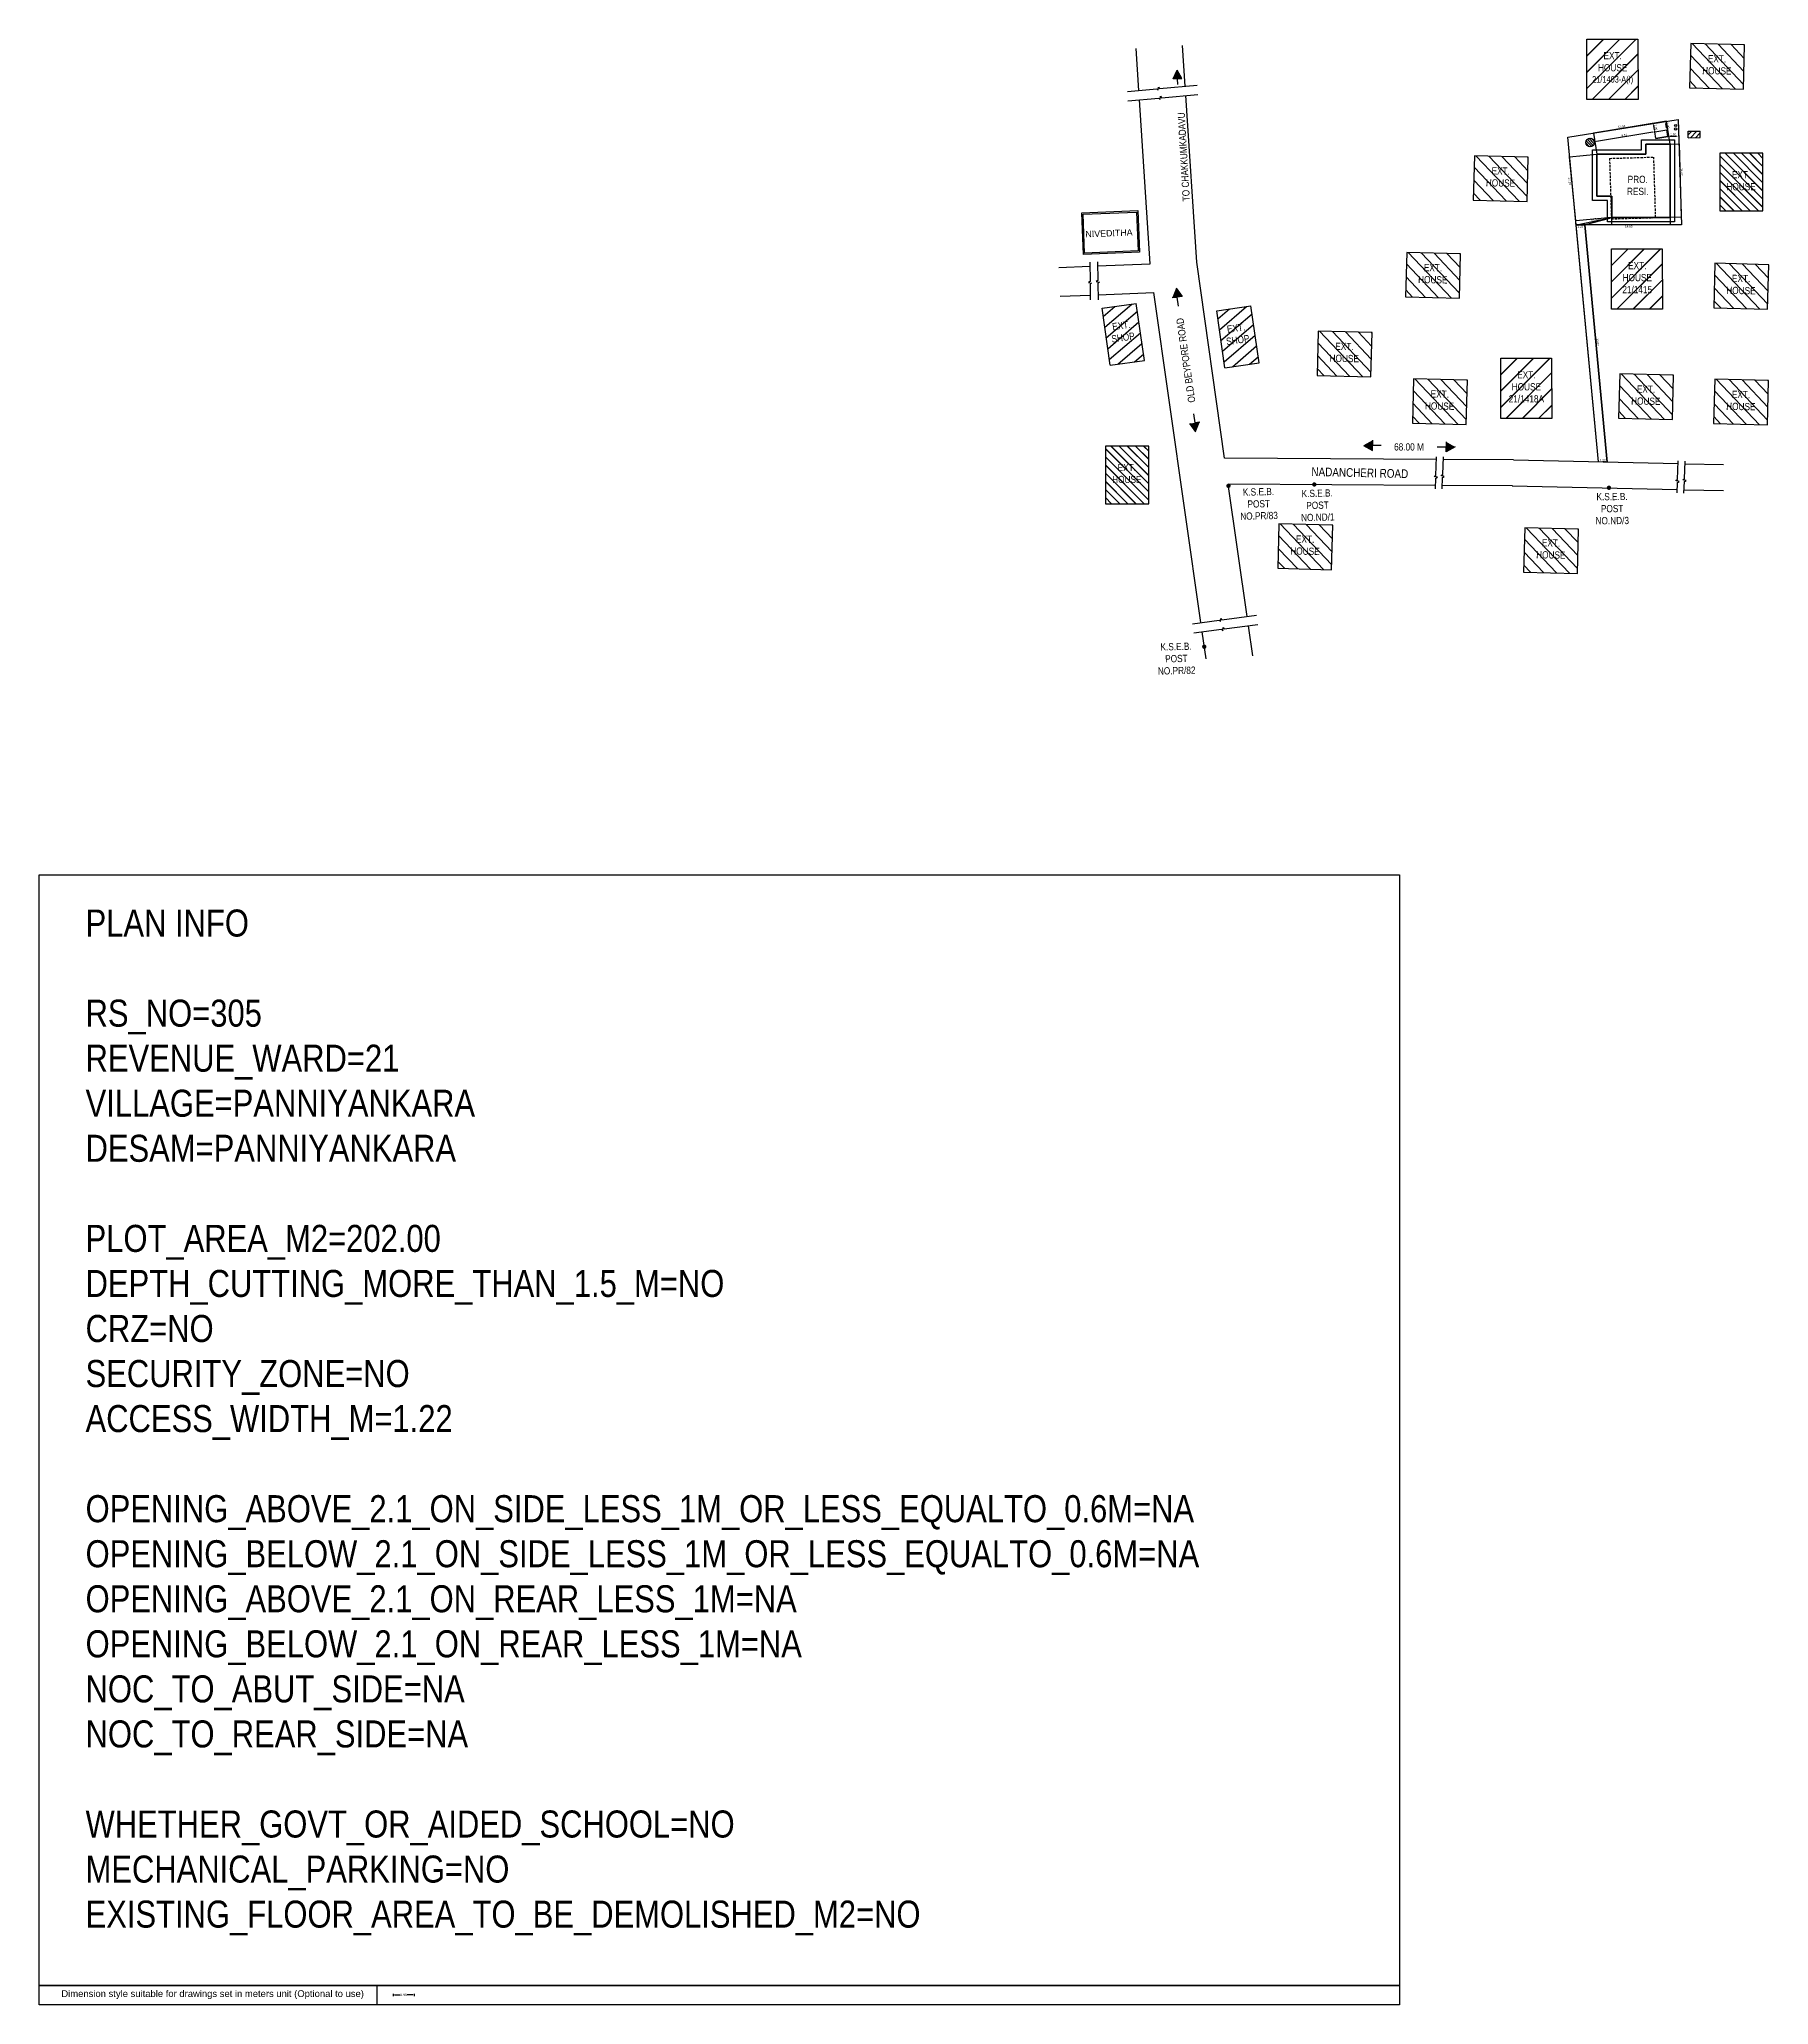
# Model space of a CAD drawing. Header units: metres. Extents: x -704716 to -704434, y -35620 to -35348.
# Drawn here: x -704716.3 to -704476.2, y -35620.5 to -35347.7 of the extents above; entities that cross this region are included whole.
import ezdxf

# ---------------------------------------------------------------- set-up
doc = ezdxf.new("R2010")
doc.units = ezdxf.units.M
doc.linetypes.add('HIDDEN', pattern=[9.525, 6.35, -3.175])
for name, color, linetype, plot in [('BLK_1_COVERED_AREA', 140, 'Continuous', False), ('BLK_1_LVL_0_BLDG_FOOT_PRINT', 1, 'Continuous', False), ('BLK_1_LVL_0_FRONT_YARD', 2, 'Continuous', False), ('BLK_1_LVL_0_REAR_YARD', 11, 'Continuous', False), ('BLK_1_LVL_0_SIDE_YARD1', 171, 'Continuous', False), ('BLK_1_LVL_0_SIDE_YARD2', 102, 'Continuous', False), ('BLK_1_MAX_HEIGHT_CAL', 7, 'Continuous', False), ('BLK_1_SHADE_OVERHANG', 6, 'Continuous', False), ('DIST_WELL', 7, 'Continuous', False), ('LANE_1', 5, 'Continuous', False), ('PLAN_INFO', 1, 'Continuous', False), ('PLOT_BOUNDARY', 70, 'Continuous', False), ('SHORTEST_DIST_TO_ROAD', 7, 'Continuous', False), ('WASTE_DISPOSAL', 7, 'Continuous', False), ('WELL', 7, 'Continuous', False)]:
    doc.layers.add(name, color=color, linetype=linetype, plot=plot)
doc.styles.add('DIM_IN_METERS', font='ARIALN.TTF')
doc.styles.get("Standard").update_dxf_attribs({"font": 'ARIALN.TTF', "height": 0.3})
doc.dimstyles.new('Dimension in meters', dxfattribs={"dimtxt": 0.35, "dimasz": 0.18, "dimexe": 0.18, "dimexo": 0.0625, "dimgap": 0.09, "dimtad": 0, "dimtih": 1, "dimtoh": 1, "dimzin": 0, "dimdsep": 46, "dimtxsty": 'DIM_IN_METERS', "dimcen": 0.09, "dimadec": 0, "dimazin": 0, "dimtfac": 1, "dimtofl": 0, "dimtmove": 0, "dimatfit": 3, "dimfxl": 1, "dimtolj": 1, "dimtzin": 0, "dimarcsym": 0})
doc.dimstyles.get("Standard").update_dxf_attribs({"dimtxt": 0.35, "dimasz": 0.18, "dimexe": 0.18, "dimexo": 0.0625, "dimgap": 0.09, "dimtad": 0, "dimtih": 1, "dimtoh": 1, "dimdec": 4, "dimzin": 0, "dimdsep": 46, "dimtxsty": 'Standard', "dimcen": 0.09, "dimadec": 0, "dimazin": 0, "dimtfac": 1, "dimtdec": 4, "dimtofl": 0, "dimtmove": 0, "dimatfit": 3, "dimfxl": 1, "dimtolj": 1, "dimtzin": 0, "dimarcsym": 0})

msp = doc.modelspace()

# ---------------------------------------------------------------- texts
at = {"char_height": 1, "attachment_point": 5}
for s, insert, width in [('EXT.\\PHOUSE\\P{\\H0.89375x;21/1403-A(I)\\P} ', (-704497.884, -35352.547, 101), 10.56638), ('EXT.\\PHOUSE\\P ', (-704480.062, -35368.188, 101), 8), ('EXT.\\PHOUSE\\P21/1415\\P ', (-704494.472, -35381.635, 101), 10.56638), ('EXT.\\PHOUSE\\P21/1418A\\P ', (-704509.86, -35396.79, 101), 10.56638), ('EXT.\\PHOUSE\\P ', (-704565.318, -35408.813, 101), 8)]:
    msp.add_mtext(s, dxfattribs=dict(at, insert=insert, width=width))
at = {"attachment_point": 5}
for s, insert, char_height, rotation in [('EXT.\\PHOUSE', (-704483.408, -35351.272, 101), 1, 359.12917), ('EXT.\\PHOUSE', (-704513.437, -35366.839, 101), 1, 359.12917), ('EXT.\\PHOUSE', (-704522.835, -35380.262, 101), 1, 359.12917), ('EXT.\\PHOUSE', (-704480.064, -35381.763, 101), 1, 359.12917), ('EXT.\\PSHOP', (-704565.962, -35388.281, 101), 1, 8.0952), ('\\A1;OLD BEYPORE ROAD', (-704557.128, -35392.274, 101), 1, 98.15175), ('EXT.\\PSHOP', (-704550.039, -35388.626, 101), 1, 8.0952), ('EXT.\\PHOUSE', (-704535.127, -35391.186, 101), 1, 359.12917), ('EXT.\\PHOUSE', (-704521.888, -35397.794, 101), 1, 359.12917), ('EXT.\\PHOUSE', (-704493.268, -35397.112, 101), 1, 359.12917), ('EXT.\\PHOUSE', (-704480.078, -35397.854, 101), 1, 359.12917), ('68.00 M', (-704526.153, -35404.296, 101), 1, 359.90654), ('\\A1;NADANCHERI ROAD', (-704532.977, -35407.88, 101), 1.2, 358.7078), ('\\A1;K.S.E.B.\\PPOST\\PNO.PR/83{\\fArial Black|b0|i0|c0|p34; }', (-704547.008, -35412.193, 101), 1, 1.44317), ('\\A1;K.S.E.B.\\PPOST\\PNO.ND/1{\\fArial Black|b0|i0|c0|p34; }', (-704538.851, -35412.395, 101), 1, 1.44317), ('\\A1;K.S.E.B.\\PPOST\\PNO.ND/3{\\fArial Black|b0|i0|c0|p34; }', (-704497.956, -35412.858, 101), 1, 0.52053), ('EXT.\\PHOUSE', (-704540.577, -35417.933, 101), 1, 359.12917), ('EXT.\\PHOUSE', (-704506.451, -35418.452, 101), 1, 359.12917), ('\\A1;K.S.E.B.\\PPOST\\PNO.PR/82{\\fArial Black|b0|i0|c0|p34; }', (-704558.44, -35433.67, 101), 1, 1.44317)]:
    msp.add_mtext(s, dxfattribs=dict(at, insert=insert, char_height=char_height, rotation=rotation))
at = {"lineweight": 25, "ltscale": 0.18, "attachment_point": 5}
for s, insert, char_height, width, rotation in [('{\\H1.389x;TO CHAKKUMKADAVU\\fArial Black|b0|i0|c0|p34;\\H0.72x; }', (-704557.413, -35364.04, 101), 0.72, 16.28464, 93.35649), ('{\\fArial|b0|i0|c0|p34;NIVEDITHA}', (-704567.796, -35374.639, 101), 0.88, 3, 2.38236)]:
    msp.add_mtext(s, dxfattribs=dict(at, insert=insert, char_height=char_height, width=width, rotation=rotation))
at = {"insert": (-704494.399, -35368.837, 101), "char_height": 1, "attachment_point": 5}
msp.add_mtext('\\A1;PRO.\\PRESI.\\P ', dxfattribs=at)
at = {"color": 3, "insert": (-704713.208, -35618.455, 101), "char_height": 0.9375, "attachment_point": 1}
msp.add_mtext_dynamic_manual_height_columns('{\\fArial|b0|i0|c0|p34;Dimension style suitable for drawings set in meters unit (Optional to use)}', width=103.44867, gutter_width=2.5, heights=[0], dxfattribs=at)
at = {"layer": 'PLAN_INFO', "insert": (-704709.847, -35468.488, 101), "char_height": 3.75, "width": 299.50258, "attachment_point": 1}
msp.add_mtext('\\A1;PLAN INFO\\P\\PRS_NO=305\\PREVENUE_WARD=21\\PVILLAGE=PANNIYANKARA\\PDESAM=PANNIYANKARA\\P\\PPLOT_AREA_M2=202.00\\PDEPTH_CUTTING_MORE_THAN_1.5_M=NO\\PCRZ=NO\\PSECURITY_ZONE=NO\\PACCESS_WIDTH_M=1.22\\P\\POPENING_ABOVE_2.1_ON_SIDE_LESS_1M_OR_LESS_EQUALTO_0.6M=NA\\POPENING_BELOW_2.1_ON_SIDE_LESS_1M_OR_LESS_EQUALTO_0.6M=NA\\POPENING_ABOVE_2.1_ON_REAR_LESS_1M=NA\\POPENING_BELOW_2.1_ON_REAR_LESS_1M=NA\\PNOC_TO_ABUT_SIDE=NA\\PNOC_TO_REAR_SIDE=NA\\P\\PWHETHER_GOVT_OR_AIDED_SCHOOL=NO\\PMECHANICAL_PARKING=NO\\PEXISTING_FLOOR_AREA_TO_BE_DEMOLISHED_M2=NO', dxfattribs=at)

# ---------------------------------------------------------------- blocks, each defined once
blk = doc.blocks.new('*D0')
at = {"color": 0, "lineweight": -2, "transparency": 16777216}
for p, q in [((-704667.14, -35618.94), (-704667.14, -35619.27)), ((-704666.96, -35619.09), (-704666.16, -35619.09)), ((-704664.42, -35619.09), (-704665.23, -35619.09)), ((-704664.24, -35618.94), (-704664.24, -35619.27))]:
    blk.add_line(p, q, dxfattribs=at)
at = {"color": 0, "transparency": 16777216}
for points in [[(-704666.96, -35619.06), (-704666.96, -35619.12), (-704667.14, -35619.09)], [(-704664.42, -35619.06), (-704664.42, -35619.12), (-704664.24, -35619.09)]]:
    blk.add_solid(points, dxfattribs=at)
at = {"layer": 'Defpoints', "color": 0, "transparency": 16777216}
for p in [(-704667.14, -35618.88), (-704664.24, -35618.88), (-704664.24, -35619.09)]:
    blk.add_point(p, dxfattribs=at)
at = {"color": 0, "transparency": 16777216, "insert": (-704665.69, -35619.09), "char_height": 0.35, "attachment_point": 5, "style": 'DIM_IN_METERS'}
blk.add_mtext('\\A1;2.90', dxfattribs=at)
blk = doc.blocks.new('*D46')
at = {"layer": 'Defpoints', "color": 0, "linetype": 'HIDDEN', "transparency": 16777216}
for p in [(-704488.91, -35358.82), (-704488.78, -35359.64), (-704504.12, -35362.12)]:
    blk.add_point(p, dxfattribs=at)
at = {"color": 0, "linetype": 'HIDDEN', "transparency": 16777216, "insert": (-704496.62, -35359.82), "char_height": 0.3, "attachment_point": 5, "rotation": 9.2117}
blk.add_mtext('\\A1;15.54', dxfattribs=at)
blk = doc.blocks.new('*D47')
at = {"layer": 'Defpoints', "color": 0, "transparency": 16777216}
for p in [(-704500.43, -35361.96), (-704500.4, -35362.1), (-704492.01, -35360.72)]:
    blk.add_point(p, dxfattribs=at)
at = {"layer": 'DIST_WELL', "color": 0, "lineweight": -2, "transparency": 16777216}
for p, q in [((-704500.43, -35361.96), (-704500.45, -35361.81)), ((-704492.33, -35360.63), (-704500.13, -35361.91)), ((-704492.03, -35360.58), (-704492.05, -35360.44))]:
    blk.add_line(p, q, dxfattribs=at)
at = {"layer": 'DIST_WELL', "color": 0, "transparency": 16777216}
for points in [[(-704500.14, -35361.86), (-704500.12, -35361.96), (-704500.43, -35361.96)], [(-704492.33, -35360.58), (-704492.32, -35360.68), (-704492.03, -35360.58)]]:
    blk.add_solid(points, dxfattribs=at)
at = {"layer": 'DIST_WELL', "color": 0, "transparency": 16777216, "insert": (-704496.27, -35361.03), "char_height": 0.3, "attachment_point": 5, "rotation": 9.3192}
blk.add_mtext('\\A1;8.51', dxfattribs=at)
blk = doc.blocks.new('*D48')
at = {"layer": 'Defpoints', "color": 0, "linetype": 'HIDDEN', "transparency": 16777216}
for p in [(-704502.97, -35373.31), (-704488.34, -35373.31), (-704488.34, -35373.95)]:
    blk.add_point(p, dxfattribs=at)
at = {"color": 0, "linetype": 'HIDDEN', "transparency": 16777216, "insert": (-704495.65, -35373.7), "char_height": 0.3, "attachment_point": 5}
blk.add_mtext('\\A1;14.63', dxfattribs=at)
blk = doc.blocks.new('*D49')
at = {"layer": 'Defpoints', "color": 0, "linetype": 'HIDDEN', "transparency": 16777216}
for p in [(-704504.12, -35361.33), (-704503.51, -35373.52), (-704502.97, -35373.46)]:
    blk.add_point(p, dxfattribs=at)
at = {"color": 0, "linetype": 'HIDDEN', "transparency": 16777216, "insert": (-704503.84, -35367.42), "char_height": 0.3, "attachment_point": 5, "rotation": 275.4089}
blk.add_mtext('\\A1;12.19', dxfattribs=at)
blk = doc.blocks.new('*D50')
at = {"layer": 'Defpoints', "color": 0, "linetype": 'HIDDEN', "transparency": 16777216}
for p in [(-704489.22, -35358.84), (-704488.78, -35373.46), (-704488.32, -35373.45)]:
    blk.add_point(p, dxfattribs=at)
at = {"color": 0, "linetype": 'HIDDEN', "transparency": 16777216, "insert": (-704488.3, -35366.13), "char_height": 0.3, "attachment_point": 5, "rotation": 271.7213}
blk.add_mtext('\\A1;14.63', dxfattribs=at)
blk = doc.blocks.new('*D51')
at = {"layer": 'Defpoints', "color": 0, "linetype": 'HIDDEN', "transparency": 16777216}
for p in [(-704503.33, -35373.46), (-704500.21, -35406.39), (-704498.65, -35406.24)]:
    blk.add_point(p, dxfattribs=at)
at = {"color": 0, "linetype": 'HIDDEN', "transparency": 16777216, "insert": (-704499.97, -35389.75), "char_height": 0.3, "attachment_point": 5, "rotation": 275.4089}
blk.add_mtext('\\A1;33.07', dxfattribs=at)
blk = doc.blocks.new('*D52')
at = {"layer": 'Defpoints', "color": 0, "linetype": 'HIDDEN', "transparency": 16777216}
for p in [(-704499.85, -35405.78), (-704498.63, -35405.81), (-704498.64, -35406.37)]:
    blk.add_point(p, dxfattribs=at)
at = {"color": 0, "linetype": 'HIDDEN', "transparency": 16777216, "insert": (-704499.25, -35406.12), "char_height": 0.3, "attachment_point": 5, "rotation": 358.7078}
blk.add_mtext('\\A1;1.22', dxfattribs=at)
blk = doc.blocks.new('*D53')
at = {"layer": 'Defpoints', "color": 0, "linetype": 'HIDDEN', "transparency": 16777216}
for p in [(-704502.97, -35373.46), (-704501.75, -35373.46), (-704501.75, -35373.94)]:
    blk.add_point(p, dxfattribs=at)
at = {"color": 0, "linetype": 'HIDDEN', "transparency": 16777216, "insert": (-704502.36, -35373.7), "char_height": 0.3, "attachment_point": 5}
blk.add_mtext('\\A1;1.22', dxfattribs=at)
blk = doc.blocks.new('*D54')
at = {"layer": 'Defpoints', "color": 0, "transparency": 16777216}
for p in [(-704490.54, -35359.13), (-704490.54, -35359.13), (-704490.35, -35360.31)]:
    blk.add_point(p, dxfattribs=at)
at = {"layer": 'DIST_WELL', "color": 0, "lineweight": -2, "transparency": 16777216}
for p, q in [((-704490.54, -35359.13), (-704490.4, -35359.1)), ((-704490.4, -35360.02), (-704490.5, -35359.42)), ((-704490.35, -35360.31), (-704490.2, -35360.29))]:
    blk.add_line(p, q, dxfattribs=at)
at = {"layer": 'DIST_WELL', "color": 0, "transparency": 16777216}
for points in [[(-704490.45, -35359.42), (-704490.54, -35359.43), (-704490.54, -35359.13)], [(-704490.35, -35360.01), (-704490.45, -35360.02), (-704490.35, -35360.31)]]:
    blk.add_solid(points, dxfattribs=at)
at = {"layer": 'DIST_WELL', "color": 0, "transparency": 16777216, "insert": (-704490.21, -35359.68), "char_height": 0.3, "attachment_point": 5, "rotation": 279.2117}
blk.add_mtext('\\A1;1.20', dxfattribs=at)
blk = doc.blocks.new('*D55')
at = {"layer": 'Defpoints', "color": 0, "transparency": 16777216}
for p in [(-704492.22, -35359.4), (-704492.22, -35359.4), (-704492.03, -35360.58)]:
    blk.add_point(p, dxfattribs=at)
at = {"layer": 'DIST_WELL', "color": 0, "lineweight": -2, "transparency": 16777216}
for p, q in [((-704492.22, -35359.4), (-704492.37, -35359.42)), ((-704492.03, -35360.58), (-704492.18, -35360.61)), ((-704492.08, -35360.29), (-704492.17, -35359.7))]:
    blk.add_line(p, q, dxfattribs=at)
at = {"layer": 'DIST_WELL', "color": 0, "transparency": 16777216}
for points in [[(-704492.12, -35359.69), (-704492.22, -35359.7), (-704492.22, -35359.4)], [(-704492.03, -35360.28), (-704492.13, -35360.3), (-704492.03, -35360.58)]]:
    blk.add_solid(points, dxfattribs=at)
at = {"layer": 'DIST_WELL', "color": 0, "transparency": 16777216, "insert": (-704491.89, -35359.95), "char_height": 0.3, "attachment_point": 5, "rotation": 279.2117}
blk.add_mtext('\\A1;1.20', dxfattribs=at)
blk = doc.blocks.new('*D56')
at = {"layer": 'Defpoints', "color": 0, "transparency": 16777216}
for p in [(-704490.21, -35361.2), (-704488.71, -35361.16), (-704488.71, -35361.16)]:
    blk.add_point(p, dxfattribs=at)
at = {"layer": 'DIST_WELL', "color": 0, "lineweight": -2, "transparency": 16777216}
for p, q in [((-704490.21, -35361.2), (-704490.21, -35361.05)), ((-704489.91, -35361.19), (-704489.01, -35361.16)), ((-704488.71, -35361.16), (-704488.71, -35361.01))]:
    blk.add_line(p, q, dxfattribs=at)
at = {"layer": 'DIST_WELL', "color": 0, "transparency": 16777216}
for points in [[(-704489.91, -35361.14), (-704489.91, -35361.24), (-704490.21, -35361.2)], [(-704489.01, -35361.11), (-704489.01, -35361.21), (-704488.71, -35361.16)]]:
    blk.add_solid(points, dxfattribs=at)
at = {"layer": 'DIST_WELL', "color": 0, "transparency": 16777216, "insert": (-704489.46, -35360.93), "char_height": 0.3, "attachment_point": 5, "rotation": 1.7213}
blk.add_mtext('\\A1;1.50', dxfattribs=at)
blk = doc.blocks.new('*D57')
at = {"layer": 'Defpoints', "color": 0, "transparency": 16777216}
for p in [(-704497.98, -35372.46), (-704497.98, -35372.46), (-704501.75, -35373.46)]:
    blk.add_point(p, dxfattribs=at)
at = {"layer": 'SHORTEST_DIST_TO_ROAD', "color": 0, "lineweight": -2, "transparency": 16777216}
for p, q in [((-704501.46, -35373.39), (-704498.27, -35372.54)), ((-704497.98, -35372.46), (-704498.02, -35372.32)), ((-704501.75, -35373.46), (-704501.79, -35373.32))]:
    blk.add_line(p, q, dxfattribs=at)
at = {"layer": 'SHORTEST_DIST_TO_ROAD', "color": 0, "transparency": 16777216}
for points in [[(-704498.28, -35372.49), (-704498.26, -35372.59), (-704497.98, -35372.46)], [(-704501.47, -35373.34), (-704501.45, -35373.44), (-704501.75, -35373.46)]]:
    blk.add_solid(points, dxfattribs=at)
at = {"layer": 'SHORTEST_DIST_TO_ROAD', "color": 0, "transparency": 16777216, "insert": (-704499.93, -35372.73), "char_height": 0.3, "attachment_point": 5, "rotation": 14.8605}
blk.add_mtext('\\A1;3.90', dxfattribs=at)
blk = doc.blocks.new('*D58')
at = {"layer": 'BLK_1_MAX_HEIGHT_CAL', "color": 0, "lineweight": -2, "transparency": 16777216}
for p, q in [((-704502.67, -35373.41), (-704498.27, -35372.52)), ((-704497.98, -35372.46), (-704498.01, -35372.32)), ((-704502.97, -35373.46), (-704503, -35373.32))]:
    blk.add_line(p, q, dxfattribs=at)
at = {"layer": 'BLK_1_MAX_HEIGHT_CAL', "color": 0, "transparency": 16777216}
for points in [[(-704498.28, -35372.47), (-704498.26, -35372.57), (-704497.98, -35372.46)], [(-704502.68, -35373.36), (-704502.66, -35373.45), (-704502.97, -35373.46)]]:
    blk.add_solid(points, dxfattribs=at)
at = {"layer": 'Defpoints', "color": 0, "transparency": 16777216}
for p in [(-704497.98, -35372.46), (-704497.98, -35372.46), (-704502.97, -35373.46)]:
    blk.add_point(p, dxfattribs=at)
at = {"layer": 'BLK_1_MAX_HEIGHT_CAL', "color": 0, "transparency": 16777216, "insert": (-704500.52, -35372.73), "char_height": 0.3, "attachment_point": 5, "rotation": 11.3348}
blk.add_mtext('\\A1;5.09', dxfattribs=at)

# ---------------------------------------------------------------- dimensions: what is measured, and where the dimension line sits
at = {"linetype": 'HIDDEN'}
for p1, p2, distance, picture, middle in [((-704504.117, -35362.124, 101), (-704488.777, -35359.637, 101), 0.831, '*D46', (-704496.619, -35359.82, 101)), ((-704489.221, -35358.841, 101), (-704488.781, -35373.464, 101), 0.458, '*D50', (-704488.301, -35366.132, 101)), ((-704504.117, -35361.329, 101), (-704502.968, -35373.464, 101), -0.541, '*D49', (-704503.839, -35367.425, 101)), ((-704503.329, -35373.464, 101), (-704500.212, -35406.387, 101), 1.569, '*D51', (-704499.966, -35389.755, 101)), ((-704502.968, -35373.306, 101), (-704488.338, -35373.306, 101), -0.642, '*D48', (-704495.653, -35373.705, 101)), ((-704502.968, -35373.464, 101), (-704501.748, -35373.464, 101), -0.476, '*D53', (-704502.358, -35373.7, 101)), ((-704499.853, -35405.785, 101), (-704498.631, -35405.812, 101), -0.562, '*D52', (-704499.249, -35406.12, 101))]:
    dim = msp.add_aligned_dim(p1=p1, p2=p2, distance=distance, dimstyle='Standard', override={"dimtxt": 0.3, "dimasz": 0.3, "dimexe": 0.15, "dimexo": 0.15, "dimtad": 1, "dimtih": 0, "dimtoh": 0, "dimdec": 2, "dimcen": 0.3, "dimse1": 1, "dimse2": 1, "dimsd1": 1, "dimsd2": 1, "dimtdec": 2, "dimfxl": 0.15, "dimfxlon": 1}, dxfattribs=at)
    dim.commit()
    dim.dimension.update_dxf_attribs({"geometry": picture, "text_midpoint": middle})
dim = msp.add_linear_dim(base=(-704664.245, -35619.087, 101), p1=(-704667.145, -35618.881, 101), p2=(-704664.245, -35618.881, 101), angle=180, dimstyle='Dimension in meters')
dim.commit()
dim.dimension.update_dxf_attribs({"geometry": '*D0', "text_midpoint": (-704665.695, -35619.087, 101)})
at = {"layer": 'BLK_1_MAX_HEIGHT_CAL', "color": 5}
dim = msp.add_aligned_dim(p1=(-704502.968, -35373.464, 101), p2=(-704497.979, -35372.464, 101), distance=0, dimstyle='Standard', override={"dimtxt": 0.3, "dimasz": 0.3, "dimexe": 0.15, "dimexo": 0.15, "dimtad": 1, "dimtih": 0, "dimtoh": 0, "dimdec": 2, "dimcen": 0.3, "dimtdec": 2, "dimfxl": 0.15, "dimfxlon": 1}, dxfattribs=at)
dim.commit()
dim.dimension.update_dxf_attribs({"geometry": '*D58', "text_midpoint": (-704500.521, -35372.726, 101)})
at = {"layer": 'DIST_WELL', "color": 9}
for p1, p2, picture, middle in [((-704492.029, -35360.584, 101), (-704492.221, -35359.4, 101), '*D55', (-704491.885, -35359.953, 101)), ((-704490.351, -35360.312, 101), (-704490.543, -35359.127, 101), '*D54', (-704490.207, -35359.681, 101)), ((-704490.207, -35361.2, 101), (-704488.708, -35361.155, 101), '*D56', (-704489.465, -35360.935, 101))]:
    dim = msp.add_aligned_dim(p1=p1, p2=p2, distance=0, dimstyle='Standard', override={"dimtxt": 0.3, "dimasz": 0.3, "dimexe": 0.15, "dimexo": 0.15, "dimtad": 1, "dimtih": 0, "dimtoh": 0, "dimdec": 2, "dimcen": 0.3, "dimtdec": 2, "dimfxl": 0.15, "dimfxlon": 1}, dxfattribs=at)
    dim.commit()
    dim.dimension.update_dxf_attribs({"geometry": picture, "text_midpoint": middle})
at = {"layer": 'DIST_WELL', "color": 8}
dim = msp.add_aligned_dim(p1=(-704492.007, -35360.721, 101), p2=(-704500.403, -35362.099, 101), distance=-0.139, dimstyle='Standard', override={"dimtxt": 0.3, "dimasz": 0.3, "dimexe": 0.15, "dimexo": 0.15, "dimtad": 1, "dimtih": 0, "dimtoh": 0, "dimdec": 2, "dimcen": 0.3, "dimtdec": 2, "dimfxl": 0.15, "dimfxlon": 1}, dxfattribs=at)
dim.commit()
dim.dimension.update_dxf_attribs({"geometry": '*D47', "text_midpoint": (-704496.267, -35361.033, 101)})
at = {"layer": 'SHORTEST_DIST_TO_ROAD', "color": 5}
dim = msp.add_aligned_dim(p1=(-704501.748, -35373.464, 101), p2=(-704497.979, -35372.464, 101), distance=0, dimstyle='Standard', override={"dimtxt": 0.3, "dimasz": 0.3, "dimexe": 0.15, "dimexo": 0.15, "dimtad": 1, "dimtih": 0, "dimtoh": 0, "dimdec": 2, "dimcen": 0.3, "dimtdec": 2, "dimfxl": 0.15, "dimfxlon": 1}, dxfattribs=at)
dim.commit()
dim.dimension.update_dxf_attribs({"geometry": '*D57', "text_midpoint": (-704499.926, -35372.729, 101)})

# ---------------------------------------------------------------- hatches: boundary and pattern name
at = {"ltscale": 0.06}
h = msp.add_hatch(dxfattribs=at)
h.set_pattern_fill('JIS_LC_20', color=256, scale=0.08, angle=-180, style=0)
h.set_pattern_definition([(225, (-704432.046, -35117.7257), (1.131371, -1.131371), []), (225, (-704432.078, -35117.7257), (1.131371, -1.131371), [])])
h.paths.add_polyline_path([(-704501.452, -35347.728), (-704501.452, -35356.091), (-704494.36, -35356.091), (-704494.405, -35347.728)])
h.paths.add_polyline_path([(-704501.6, -35354.376), (-704494.16, -35354.376), (-704494.16, -35349.086), (-704501.6, -35349.086)], flags=9)
h = msp.add_hatch()
h.set_pattern_fill('ANSI31', color=256, scale=0.4, angle=-91.46648)
h.set_pattern_definition([(313.533519, (-707513.4918, -21942.2164), (0.92071386, 0.8747491), [])])
h.paths.add_polyline_path([(-704479.727, -35354.668), (-704479.569, -35348.51), (-704487.04, -35348.318), (-704487.198, -35354.476)])
h.paths.add_polyline_path([(-704486.189, -35353.11), (-704480.722, -35353.193), (-704480.665, -35349.448), (-704486.132, -35349.365)], flags=24)
for points in [[(-704557.676, -35353.156), (-704558.347, -35351.994), (-704558.873, -35353.228), (-704558.275, -35353.192)], [(-704558.329, -35383.488), (-704557.634, -35383.399), (-704558.488, -35382.238), (-704559.024, -35383.577)], [(-704555.891, -35400.963), (-704556.587, -35401.048), (-704555.739, -35402.214), (-704555.196, -35400.878)], [(-704531.226, -35404.072), (-704531.226, -35404.773), (-704532.485, -35404.072), (-704531.226, -35403.372)], [(-704520.992, -35404.292), (-704520.994, -35404.992), (-704519.732, -35404.296), (-704520.99, -35403.591)]]:
    msp.add_hatch(color=256).paths.add_polyline_path(points)
h = msp.add_hatch()
h.set_pattern_fill('ANSI31', color=256, scale=2, angle=-90)
h.set_pattern_definition([(315, (-702346.795, -34103.02398), (0.176776695, 0.176776695), [])])
h.paths.add_polyline_path([(-704500.42, -35362.042, 1), (-704501.62, -35362.042, 1)])
h = msp.add_hatch()
h.set_pattern_fill('ANSI31', color=256, scale=4)
h.set_pattern_definition([(45, (-704919.06745, -35354.2372), (-0.3535534, 0.3535534), [])])
h.paths.add_polyline_path([(-704485.722, -35360.477), (-704487.422, -35360.484), (-704487.418, -35361.384), (-704485.718, -35361.377)])
h = msp.add_hatch()
h.set_pattern_fill('ANSI31', color=256, scale=0.4, angle=-91.46648)
h.set_pattern_definition([(313.533519, (-707543.5202, -21957.7836), (0.92071386, 0.8747491), [])])
h.paths.add_polyline_path([(-704509.755, -35370.235), (-704509.598, -35364.077), (-704517.069, -35363.886), (-704517.226, -35370.044)])
h.paths.add_polyline_path([(-704516.217, -35368.677), (-704510.75, -35368.76), (-704510.693, -35365.015), (-704516.16, -35364.932)], flags=24)
at = {"ltscale": 0.18}
h = msp.add_hatch(dxfattribs=at)
h.set_pattern_fill('JIS_LC_20', color=256, scale=0.04, angle=-90, style=0)
h.set_pattern_definition([(315, (-705675.9985, -34525.04535), (0.56568542, 0.56568542), []), (315, (-705675.9985, -34525.06135), (0.56568542, 0.56568542), [])])
h.paths.add_polyline_path([(-704483.021, -35371.543), (-704477.021, -35371.543), (-704477.021, -35363.543), (-704483.021, -35363.543)])
h.paths.add_polyline_path([(-704482.814, -35369.243), (-704477.346, -35369.243), (-704477.346, -35365.498), (-704482.814, -35365.498)], flags=24)
h = msp.add_hatch()
h.set_pattern_fill('ANSI31', color=256, scale=0.4, angle=-91.46648)
h.set_pattern_definition([(313.533519, (-707552.918, -21971.2064), (0.92071386, 0.8747491), [])])
h.paths.add_polyline_path([(-704519.153, -35383.658), (-704518.996, -35377.5), (-704526.467, -35377.308), (-704526.624, -35383.466)])
h.paths.add_polyline_path([(-704525.615, -35382.1), (-704520.148, -35382.183), (-704520.091, -35378.438), (-704525.558, -35378.355)], flags=24)
at = {"ltscale": 0.06}
h = msp.add_hatch(dxfattribs=at)
h.set_pattern_fill('JIS_LC_20', color=256, scale=0.08, angle=-180, style=0)
h.set_pattern_definition([(225, (-704428.6335, -35146.814), (1.131371, -1.131371), []), (225, (-704428.6655, -35146.814), (1.131371, -1.131371), [])])
h.paths.add_polyline_path([(-704498.04, -35376.817), (-704498.04, -35385.179), (-704490.947, -35385.179), (-704490.992, -35376.817)])
h.paths.add_polyline_path([(-704497.239, -35383.532), (-704491.689, -35383.532), (-704491.689, -35378.103), (-704497.239, -35378.103)], flags=24)
h = msp.add_hatch()
h.set_pattern_fill('ANSI31', color=256, scale=0.4, angle=-91.46648)
h.set_pattern_definition([(313.533519, (-707510.1471, -21972.7078), (0.92071386, 0.8747491), [])])
h.paths.add_polyline_path([(-704476.382, -35385.159), (-704476.225, -35379.001), (-704483.696, -35378.81), (-704483.853, -35384.968)])
h.paths.add_polyline_path([(-704482.844, -35383.601), (-704477.377, -35383.684), (-704477.32, -35379.939), (-704482.787, -35379.856)], flags=24)
h = msp.add_hatch()
h.set_pattern_fill('ANSI31', color=256, scale=0.4, angle=-4.3366)
h.set_pattern_definition([(40.663402, (-718112.1765, -37780.2967), (-0.82754978, 0.96335941), [])])
h.paths.add_polyline_path([(-704562.886, -35392.292), (-704564.012, -35384.372), (-704568.764, -35385.048), (-704567.638, -35392.968)])
h.paths.add_polyline_path([(-704567.906, -35390.456), (-704563.491, -35389.828), (-704564.019, -35386.12), (-704568.433, -35386.748)], flags=24)
h = msp.add_hatch()
h.set_pattern_fill('ANSI31', color=256, scale=0.4, angle=-4.3366)
h.set_pattern_definition([(40.663402, (-718096.2533, -37780.6418), (-0.82754978, 0.96335941), [])])
h.paths.add_polyline_path([(-704546.962, -35392.637), (-704548.089, -35384.717), (-704552.841, -35385.393), (-704551.715, -35393.313)])
h.paths.add_polyline_path([(-704551.983, -35390.801), (-704547.568, -35390.173), (-704548.095, -35386.466), (-704552.51, -35387.093)], flags=24)
h = msp.add_hatch()
h.set_pattern_fill('ANSI31', color=256, scale=0.4, angle=-91.46648)
h.set_pattern_definition([(313.533519, (-707565.2101, -21982.1301), (0.92071386, 0.8747491), [])])
h.paths.add_polyline_path([(-704531.445, -35394.581), (-704531.288, -35388.423), (-704538.759, -35388.232), (-704538.916, -35394.39)])
h.paths.add_polyline_path([(-704537.907, -35393.023), (-704532.44, -35393.106), (-704532.383, -35389.362), (-704537.85, -35389.279)], flags=24)
h = msp.add_hatch(dxfattribs=at)
h.set_pattern_fill('JIS_LC_20', color=256, scale=0.08, angle=-180, style=0)
h.set_pattern_definition([(225, (-704444.0218, -35161.9687), (1.131371, -1.131371), []), (225, (-704444.0538, -35161.9687), (1.131371, -1.131371), [])])
h.paths.add_polyline_path([(-704513.428, -35391.971), (-704513.428, -35400.334), (-704506.336, -35400.334), (-704506.381, -35391.971)])
h.paths.add_polyline_path([(-704513.122, -35398.686), (-704506.639, -35398.686), (-704506.639, -35393.258), (-704513.122, -35393.258)], flags=24)
h = msp.add_hatch()
h.set_pattern_fill('ANSI31', color=256, scale=0.4, angle=-91.46648)
h.set_pattern_definition([(313.533519, (-707551.9713, -21988.7384), (0.92071386, 0.8747491), [])])
h.paths.add_polyline_path([(-704518.207, -35401.19), (-704518.049, -35395.032), (-704525.52, -35394.84), (-704525.677, -35400.998)])
h.paths.add_polyline_path([(-704524.669, -35399.632), (-704519.201, -35399.715), (-704519.144, -35395.97), (-704524.612, -35395.887)], flags=24)
h = msp.add_hatch()
h.set_pattern_fill('ANSI31', color=256, scale=0.4, angle=-91.46648)
h.set_pattern_definition([(313.533519, (-707523.3514, -21988.0563), (0.92071386, 0.8747491), [])])
h.paths.add_polyline_path([(-704489.587, -35400.507), (-704489.429, -35394.35), (-704496.9, -35394.158), (-704497.058, -35400.316)])
h.paths.add_polyline_path([(-704496.049, -35398.949), (-704490.581, -35399.033), (-704490.524, -35395.288), (-704495.992, -35395.205)], flags=24)
h = msp.add_hatch()
h.set_pattern_fill('ANSI31', color=256, scale=0.4, angle=-91.46648)
h.set_pattern_definition([(313.533519, (-707510.1619, -21988.7981), (0.92071386, 0.8747491), [])])
h.paths.add_polyline_path([(-704476.397, -35401.249), (-704476.239, -35395.091), (-704483.71, -35394.9), (-704483.868, -35401.058)])
h.paths.add_polyline_path([(-704482.859, -35399.691), (-704477.392, -35399.774), (-704477.335, -35396.03), (-704482.802, -35395.947)], flags=24)
at = {"ltscale": 0.18}
h = msp.add_hatch(dxfattribs=at)
h.set_pattern_fill('JIS_LC_20', color=256, scale=0.04, angle=-90, style=0)
h.set_pattern_definition([(315, (-705761.2548, -34565.67), (0.56568542, 0.56568542), []), (315, (-705761.2548, -34565.686), (0.56568542, 0.56568542), [])])
h.paths.add_polyline_path([(-704568.277, -35412.167), (-704562.277, -35412.167), (-704562.277, -35404.167), (-704568.277, -35404.167)])
h.paths.add_polyline_path([(-704568.071, -35409.868), (-704562.603, -35409.868), (-704562.603, -35406.123), (-704568.071, -35406.123)], flags=24)
for points in [[(-704550.906, -35409.717, 1), (-704551.513, -35409.671, 1)], [(-704538.989, -35409.528, 1), (-704539.596, -35409.482, 1)], [(-704498.099, -35409.987, 1), (-704498.706, -35409.941, 1)], [(-704554.27, -35432.045, 1), (-704554.876, -35431.999, 1)]]:
    msp.add_hatch(color=256, dxfattribs=at).paths.add_polyline_path(points)
h = msp.add_hatch()
h.set_pattern_fill('ANSI31', color=256, scale=0.4, angle=-91.46648)
h.set_pattern_definition([(313.533519, (-707570.6608, -22008.877), (0.92071386, 0.8747491), [])])
h.paths.add_polyline_path([(-704536.896, -35421.328), (-704536.738, -35415.17), (-704544.209, -35414.979), (-704544.367, -35421.137)])
h.paths.add_polyline_path([(-704543.358, -35419.77), (-704537.891, -35419.853), (-704537.834, -35416.109), (-704543.301, -35416.026)], flags=24)
h = msp.add_hatch()
h.set_pattern_fill('ANSI31', color=256, scale=0.4, angle=-91.46648)
h.set_pattern_definition([(313.533519, (-707536.5348, -22009.3962), (0.92071386, 0.8747491), [])])
h.paths.add_polyline_path([(-704502.77, -35421.847), (-704502.612, -35415.689), (-704510.083, -35415.498), (-704510.241, -35421.656)])
h.paths.add_polyline_path([(-704509.232, -35420.289), (-704503.765, -35420.373), (-704503.708, -35416.628), (-704509.175, -35416.545)], flags=24)

# ---------------------------------------------------------------- linework, layer by layer
for p, q in [((-704557.206, -35354.249, 101), (-704557.572, -35348.606, 101)), ((-704563.663, -35354.813, 101), (-704564.041, -35348.999, 101)), ((-704560.761, -35354.56, 101), (-704555.568, -35354.106, 101)), ((-704558.873, -35353.228, 101), (-704558.347, -35351.994, 101)), ((-704558.275, -35353.192, 101), (-704558.873, -35353.228, 101)), ((-704557.676, -35353.156, 101), (-704558.347, -35351.994, 101)), ((-704558.275, -35353.192, 101), (-704557.676, -35353.156, 101)), ((-704558.226, -35353.991, 101), (-704558.275, -35353.192, 101)), ((-704565.246, -35354.951, 101), (-704561.146, -35354.593, 101)), ((-704565.162, -35356.249, 101), (-704560.882, -35355.875, 101)), ((-704562.099, -35378.876, 101), (-704563.578, -35356.11, 101)), ((-704561.146, -35354.593, 101), (-704560.975, -35354.805, 101)), ((-704560.975, -35354.805, 101), (-704560.918, -35354.351, 101)), ((-704560.918, -35354.351, 101), (-704560.761, -35354.56, 101)), ((-704560.882, -35355.875, 101), (-704560.711, -35356.087, 101)), ((-704560.711, -35356.087, 101), (-704560.654, -35355.633, 101)), ((-704560.654, -35355.633, 101), (-704560.497, -35355.841, 101)), ((-704560.497, -35355.841, 101), (-704555.484, -35355.403, 101)), ((-704555.621, -35378.635, 101), (-704557.121, -35355.546, 101)), ((-704504.117, -35361.329, 101), (-704488.777, -35358.841, 101)), ((-704488.777, -35358.841, 101), (-704488.338, -35373.464, 101)), ((-704499.853, -35406.36, 101), (-704504.117, -35361.329, 101)), ((-704493.279, -35362.264, 101), (-704493.279, -35363.664, 101)), ((-704492.029, -35360.584, 101), (-704490.351, -35360.312, 101)), ((-704491.885, -35361.472, 101), (-704492.029, -35360.584, 101)), ((-704491.885, -35361.472, 101), (-704490.207, -35361.2, 101)), ((-704490.207, -35361.2, 101), (-704490.351, -35360.312, 101)), ((-704489.879, -35362.264, 101), (-704489.879, -35372.464, 101)), ((-704487.422, -35360.484, 101), (-704485.722, -35360.477, 101)), ((-704487.418, -35361.384, 101), (-704487.422, -35360.484, 101)), ((-704487.418, -35361.384, 101), (-704485.718, -35361.377, 101)), ((-704485.718, -35361.377, 101), (-704485.722, -35360.477, 101)), ((-704500.079, -35363.664, 101), (-704500.079, -35369.514, 101)), ((-704493.279, -35363.664, 101), (-704500.079, -35363.664, 101)), ((-704500.079, -35363.664, 101), (-704500.079, -35369.514, 101)), ((-704483.021, -35363.543, 101), (-704483.021, -35371.543, 101)), ((-704477.021, -35363.543, 101), (-704483.021, -35363.543, 101)), ((-704477.021, -35371.543, 101), (-704477.021, -35363.543, 101)), ((-704497.979, -35369.514, 101), (-704497.979, -35372.464, 101)), ((-704483.021, -35371.543, 101), (-704477.021, -35371.543, 101)), ((-704488.338, -35373.464, 101), (-704502.968, -35373.464, 101)), ((-704498.631, -35406.387, 101), (-704501.748, -35373.464, 101)), ((-704497.979, -35373.464, 101), (-704498.129, -35373.464, 101)), ((-704570.476, -35378.652, 101), (-704570.43, -35381.341, 101)), ((-704569.395, -35378.616, 101), (-704569.35, -35381.178, 101)), ((-704551.748, -35405.865, 101), (-704555.621, -35378.635, 101)), ((-704574.751, -35379.397, 101), (-704570.466, -35379.221, 101)), ((-704570.43, -35381.341, 101), (-704570.653, -35381.497, 101)), ((-704569.35, -35381.178, 101), (-704569.574, -35381.334, 101)), ((-704569.574, -35381.334, 101), (-704569.124, -35381.421, 101)), ((-704569.385, -35379.176, 101), (-704562.099, -35378.876, 101)), ((-704569.124, -35381.421, 101), (-704569.344, -35381.564, 101)), ((-704574.586, -35383.394, 101), (-704570.397, -35383.221, 101)), ((-704570.653, -35381.497, 101), (-704570.204, -35381.585, 101)), ((-704570.204, -35381.585, 101), (-704570.423, -35381.728, 101)), ((-704570.423, -35381.728, 101), (-704570.385, -35383.894, 101)), ((-704569.344, -35381.564, 101), (-704569.304, -35383.858, 101)), ((-704569.316, -35383.177, 101), (-704561.559, -35382.857, 101)), ((-704555.043, -35428.67, 101), (-704561.559, -35382.857, 101)), ((-704559.024, -35383.577, 101), (-704558.329, -35383.488, 101)), ((-704558.488, -35382.239, 101), (-704557.634, -35383.399, 101)), ((-704557.634, -35383.399, 101), (-704558.329, -35383.488, 101)), ((-704558.167, -35384.757, 101), (-704558.329, -35383.488, 101)), ((-704568.764, -35385.048, 101), (-704564.012, -35384.372, 101)), ((-704567.638, -35392.968, 101), (-704568.764, -35385.048, 101)), ((-704562.886, -35392.292, 101), (-704564.012, -35384.372, 101)), ((-704552.841, -35385.393, 101), (-704548.089, -35384.717, 101)), ((-704551.715, -35393.313, 101), (-704552.841, -35385.393, 101)), ((-704546.962, -35392.637, 101), (-704548.089, -35384.717, 101)), ((-704567.638, -35392.968, 101), (-704562.886, -35392.292, 101)), ((-704551.715, -35393.313, 101), (-704546.962, -35392.637, 101)), ((-704556.046, -35399.694, 101), (-704555.891, -35400.963, 101)), ((-704555.739, -35402.213, 101), (-704556.587, -35401.048, 101)), ((-704555.196, -35400.878, 101), (-704555.891, -35400.963, 101)), ((-704568.277, -35404.167, 101), (-704568.277, -35412.167, 101)), ((-704562.277, -35404.167, 101), (-704568.277, -35404.167, 101)), ((-704562.277, -35412.167, 101), (-704562.277, -35404.167, 101)), ((-704522.346, -35406.033, 101), (-704551.748, -35405.865, 101)), ((-704532.485, -35404.073, 101), (-704531.226, -35404.773, 101)), ((-704531.226, -35403.372, 101), (-704531.226, -35404.072, 101)), ((-704529.997, -35404.072, 101), (-704531.226, -35404.072, 101)), ((-704531.226, -35404.773, 101), (-704531.226, -35404.072, 101)), ((-704522.425, -35408.254, 101), (-704522.333, -35405.667, 101)), ((-704522.221, -35404.288, 101), (-704520.992, -35404.292, 101)), ((-704521.47, -35408.139, 101), (-704521.383, -35405.68, 101)), ((-704520.994, -35404.992, 101), (-704520.992, -35404.292, 101)), ((-704519.733, -35404.296, 101), (-704520.994, -35404.992, 101)), ((-704520.99, -35403.591, 101), (-704520.992, -35404.292, 101)), ((-704522.651, -35408.385, 101), (-704522.425, -35408.254, 101)), ((-704522.207, -35408.497, 101), (-704522.651, -35408.385, 101)), ((-704522.49, -35410.104, 101), (-704522.439, -35408.641, 101)), ((-704522.439, -35408.641, 101), (-704522.207, -35408.497, 101)), ((-704521.697, -35408.27, 101), (-704521.47, -35408.139, 101)), ((-704521.253, -35408.381, 101), (-704521.697, -35408.27, 101)), ((-704521.54, -35410.117, 101), (-704521.484, -35408.525, 101)), ((-704521.484, -35408.525, 101), (-704521.253, -35408.381, 101)), ((-704511.646, -35406.094, 101), (-704521.396, -35406.038, 101)), ((-704511.646, -35406.094, 101), (-704488.792, -35406.609, 101)), ((-704488.871, -35408.831, 101), (-704488.779, -35406.243, 101)), ((-704488.142, -35408.846, 101), (-704487.916, -35408.715, 101)), ((-704487.916, -35408.715, 101), (-704487.829, -35406.257, 101)), ((-704487.842, -35406.631, 101), (-704482.497, -35406.751, 101)), ((-704548.624, -35427.824, 101), (-704551.235, -35409.467, 101)), ((-704522.474, -35409.631, 101), (-704551.235, -35409.467, 101)), ((-704511.773, -35409.692, 101), (-704521.523, -35409.636, 101)), ((-704511.854, -35409.69, 101), (-704488.919, -35410.207, 101)), ((-704489.097, -35408.962, 101), (-704488.871, -35408.831, 101)), ((-704488.653, -35409.073, 101), (-704489.097, -35408.962, 101)), ((-704488.936, -35410.68, 101), (-704488.884, -35409.217, 101)), ((-704488.884, -35409.217, 101), (-704488.653, -35409.073, 101)), ((-704487.698, -35408.958, 101), (-704488.142, -35408.846, 101)), ((-704487.986, -35410.694, 101), (-704487.929, -35409.102, 101)), ((-704487.969, -35410.229, 101), (-704482.497, -35410.352, 101)), ((-704487.929, -35409.102, 101), (-704487.698, -35408.958, 101)), ((-704568.277, -35412.167, 101), (-704562.277, -35412.167, 101)), ((-704552.113, -35428.284, 101), (-704547.332, -35427.653, 101)), ((-704556.202, -35428.823, 101), (-704552.497, -35428.334, 101)), ((-704556.019, -35430.11, 101), (-704552.177, -35429.603, 101)), ((-704554.327, -35433.707, 101), (-704554.86, -35429.957, 101)), ((-704552.497, -35428.334, 101), (-704552.316, -35428.539, 101)), ((-704552.316, -35428.539, 101), (-704552.28, -35428.082, 101)), ((-704552.28, -35428.082, 101), (-704552.113, -35428.284, 101)), ((-704552.177, -35429.603, 101), (-704551.996, -35429.807, 101)), ((-704551.996, -35429.807, 101), (-704551.96, -35429.351, 101)), ((-704551.96, -35429.351, 101), (-704551.793, -35429.553, 101)), ((-704551.793, -35429.553, 101), (-704547.149, -35428.94, 101)), ((-704547.848, -35433.285, 101), (-704548.441, -35429.111, 101)), ((-704669.426, -35617.787, 101), (-704669.426, -35620.46, 101))]:
    msp.add_line(p, q)
at = {"ltscale": 0.07}
for p, q in [((-704489.879, -35362.264, 101), (-704493.279, -35362.264, 101)), ((-704497.979, -35369.514, 101), (-704500.079, -35369.514, 101)), ((-704489.879, -35372.464, 101), (-704497.979, -35372.464, 101))]:
    msp.add_line(p, q, dxfattribs=at)
at = {"linetype": 'HIDDEN', "ltscale": 0.05}
for p, q in [((-704498.316, -35364.251, 101), (-704492.169, -35364.072, 101)), ((-704498.316, -35364.251, 101), (-704498.071, -35372.647, 101)), ((-704491.923, -35372.468, 101), (-704492.169, -35364.072, 101)), ((-704498.071, -35372.647, 101), (-704491.923, -35372.468, 101))]:
    msp.add_line(p, q, dxfattribs=at)
at = {"ltscale": 0.4}
for p, q in [((-704571.569, -35371.826, 101), (-704563.802, -35371.503, 101)), ((-704571.329, -35377.597, 101), (-704571.569, -35371.826, 101)), ((-704571.4, -35372.004, 101), (-704563.957, -35371.694, 101)), ((-704571.176, -35377.386, 101), (-704571.4, -35372.004, 101)), ((-704563.957, -35371.694, 101), (-704563.733, -35377.076, 101)), ((-704563.802, -35371.503, 101), (-704563.561, -35377.274, 101)), ((-704563.561, -35377.274, 101), (-704571.329, -35377.597, 101)), ((-704563.733, -35377.076, 101), (-704571.176, -35377.386, 101))]:
    msp.add_line(p, q, dxfattribs=at)
at = {"ltscale": 0.06, "elevation": 101}
for points in [[(-704494.36, -35356.091), (-704501.452, -35356.091), (-704501.452, -35347.728), (-704494.405, -35347.728)], [(-704490.947, -35385.179), (-704498.04, -35385.179), (-704498.04, -35376.817), (-704490.992, -35376.817)], [(-704506.336, -35400.334), (-704513.428, -35400.334), (-704513.428, -35391.971), (-704506.381, -35391.971)]]:
    msp.add_lwpolyline(points, close=True, dxfattribs=at)
at = {"elevation": 101}
for points in [[(-704479.727, -35354.668), (-704479.569, -35348.51), (-704487.04, -35348.318), (-704487.198, -35354.476)], [(-704509.755, -35370.235), (-704509.598, -35364.077), (-704517.069, -35363.886), (-704517.226, -35370.044)], [(-704519.153, -35383.658), (-704518.996, -35377.5), (-704526.467, -35377.308), (-704526.624, -35383.466)], [(-704476.382, -35385.159), (-704476.225, -35379.001), (-704483.696, -35378.81), (-704483.853, -35384.968)], [(-704531.445, -35394.581), (-704531.288, -35388.423), (-704538.759, -35388.232), (-704538.916, -35394.39)], [(-704518.207, -35401.19), (-704518.049, -35395.032), (-704525.52, -35394.84), (-704525.677, -35400.998)], [(-704489.587, -35400.507), (-704489.429, -35394.35), (-704496.9, -35394.158), (-704497.058, -35400.316)], [(-704476.397, -35401.249), (-704476.239, -35395.091), (-704483.71, -35394.9), (-704483.868, -35401.058)], [(-704536.896, -35421.328), (-704536.738, -35415.17), (-704544.209, -35414.979), (-704544.367, -35421.137)], [(-704502.77, -35421.847), (-704502.612, -35415.689), (-704510.083, -35415.498), (-704510.241, -35421.656)], [(-704716.272, -35463.669), (-704527.454, -35463.669), (-704527.454, -35617.787), (-704716.272, -35617.787)], [(-704716.272, -35617.787), (-704527.455, -35617.787), (-704527.455, -35620.46), (-704716.272, -35620.46)]]:
    msp.add_lwpolyline(points, close=True, dxfattribs=at)
for centre in [(-704489.134, -35359.681, 101), (-704489.144, -35360.166, 101)]:
    msp.add_circle(centre, 0.15)
for points in [[(-704551.431, -35409.712, 101), (-704551.422, -35409.812, 101), (-704551.128, -35409.735, 101)], [(-704554.795, -35432.04, 101), (-704554.786, -35432.139, 101), (-704554.491, -35432.063, 101)]]:
    msp.add_solid(points)
at = {"layer": 'BLK_1_COVERED_AREA', "elevation": 101}
msp.add_lwpolyline([(-704500.079, -35363.664), (-704493.279, -35363.664), (-704493.279, -35362.264), (-704489.879, -35362.264), (-704489.879, -35372.464), (-704497.979, -35372.464), (-704497.979, -35369.514), (-704500.079, -35369.514)], close=True, dxfattribs=at)
at = {"layer": 'BLK_1_LVL_0_BLDG_FOOT_PRINT', "elevation": 101}
msp.add_lwpolyline([(-704500.079, -35363.664), (-704493.279, -35363.664), (-704493.279, -35362.264), (-704489.879, -35362.264), (-704489.879, -35372.464), (-704497.979, -35372.464), (-704497.979, -35369.514), (-704500.079, -35369.514)], close=True, dxfattribs=at)
at = {"layer": 'BLK_1_LVL_0_FRONT_YARD', "elevation": 101}
msp.add_lwpolyline([(-704500.079, -35363.664), (-704500.079, -35369.514), (-704497.979, -35369.514), (-704497.979, -35372.464), (-704503.017, -35372.941), (-704503.862, -35364.023)], close=True, dxfattribs=at)
at = {"layer": 'BLK_1_LVL_0_REAR_YARD', "elevation": 101}
msp.add_lwpolyline([(-704500.079, -35363.664), (-704493.279, -35363.664), (-704493.279, -35362.264), (-704489.879, -35362.264), (-704490.395, -35359.103), (-704500.552, -35360.751)], close=True, dxfattribs=at)
at = {"layer": 'BLK_1_LVL_0_SIDE_YARD1', "elevation": 101}
msp.add_lwpolyline([(-704497.979, -35372.464), (-704489.879, -35372.464), (-704489.879, -35373.464), (-704497.979, -35373.464)], close=True, dxfattribs=at)
at = {"layer": 'BLK_1_LVL_0_SIDE_YARD2', "elevation": 101}
msp.add_lwpolyline([(-704489.879, -35362.264), (-704488.675, -35362.228), (-704488.369, -35372.419), (-704489.879, -35372.464)], close=True, dxfattribs=at)
at = {"layer": 'BLK_1_SHADE_OVERHANG', "elevation": 101}
msp.add_lwpolyline([(-704500.679, -35363.064), (-704493.879, -35363.064), (-704493.879, -35361.664), (-704489.279, -35361.664), (-704489.279, -35373.064), (-704498.579, -35373.064), (-704498.579, -35370.114), (-704500.679, -35370.114)], close=True, dxfattribs=at)
at = {"layer": 'LANE_1', "color": 5, "elevation": 101}
msp.add_lwpolyline([(-704502.968, -35373.464), (-704501.748, -35373.464), (-704498.631, -35406.387), (-704499.853, -35406.36)], close=True, dxfattribs=at)
at = {"layer": 'PLOT_BOUNDARY', "elevation": 101}
msp.add_lwpolyline([(-704504.117, -35361.329), (-704488.777, -35358.841), (-704488.338, -35373.464), (-704502.968, -35373.464)], close=True, dxfattribs=at)
at = {"layer": 'WASTE_DISPOSAL', "color": 2, "elevation": 101}
msp.add_lwpolyline([(-704492.029, -35360.584), (-704490.351, -35360.312), (-704490.207, -35361.2), (-704491.885, -35361.472)], close=True, dxfattribs=at)
at = {"layer": 'WELL', "color": 1}
msp.add_circle((-704501.02, -35362.042, 101), 0.6, dxfattribs=at)

msp.set_redraw_order([(e.dxf.handle, doc.entitydb.next_handle()) for e in msp.query("TEXT MTEXT ATTDEF DIMENSION ARC_DIMENSION")])  # texts and dimensions are drawn at this point

doc.saveas('drawing.dxf')
